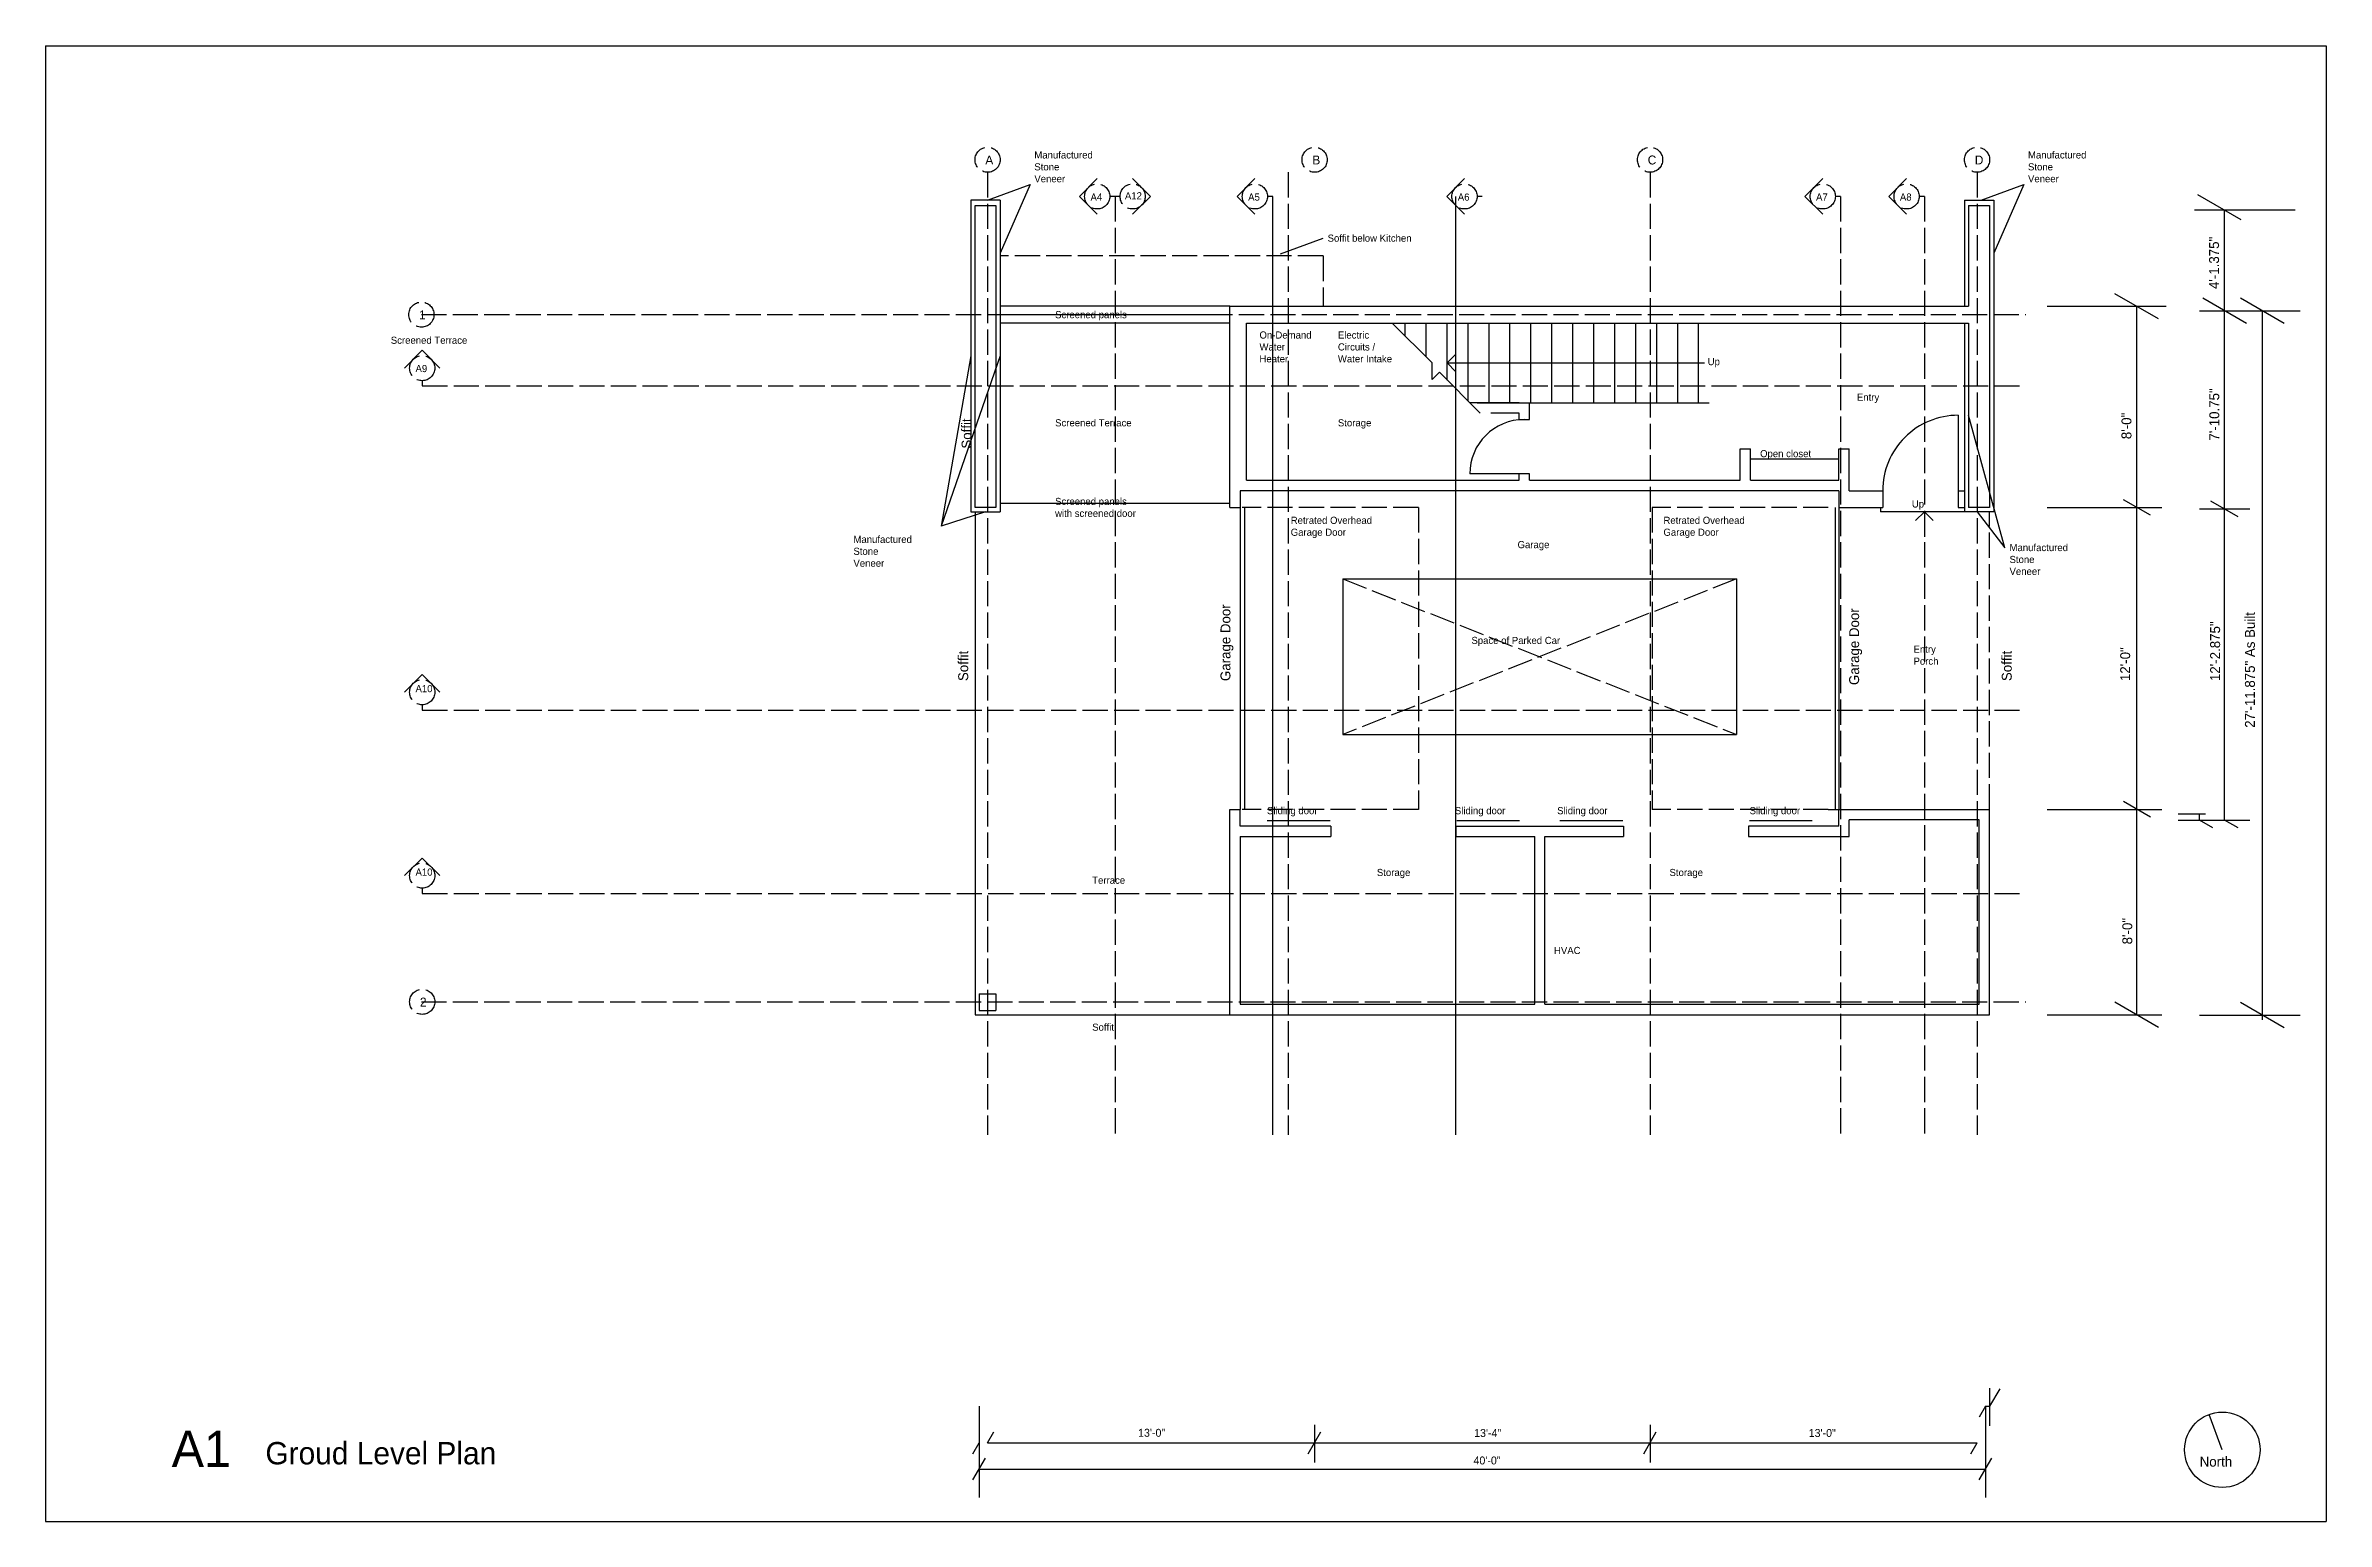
# Model space of a CAD drawing. Header units: inches. Extents: x -173 to 6851, y -1827 to 3486.
# Drawn here: x 967 to 2055, y 2730 to 3434 of the extents above; entities that cross this region are included whole.
import ezdxf

# ---------------------------------------------------------------- set-up
doc = ezdxf.new("R2010")
doc.units = ezdxf.units.IN
doc.header["$MEASUREMENT"] = 0
doc.linetypes.add('ACAD_ISO02W100', pattern=[15, 12, -3])
for name, color, linetype in [('const', 7, 'Continuous'), ('e1', 7, 'Continuous'), ('e2', 251, 'Continuous'), ('grid', 252, 'ACAD_ISO02W100'), ('millwork', 253, 'Continuous'), ('soffit', 253, 'ACAD_ISO02W100'), ('stairs', 140, 'Continuous'), ('walls', 7, 'Continuous')]:
    doc.layers.add(name, color=color, linetype=linetype)

msp = doc.modelspace()

# ---------------------------------------------------------------- texts
at = {"layer": 'const', "attachment_point": 1}
for s, insert, char_height, width in [('\\pt3.4098;Manufactured^JStone^JVeneer', (1438.6, 3383.9), 3.41, 1300.158), ('\\pt3.4098;Manufactured^JStone^JVeneer', (1912.6, 3383.9), 3.41, 1300.158), ('A', (1415.2, 3381.9), 4.26, 1625.197), ('B', (1571.2, 3381.9), 4.26, 1625.197), ('C', (1731.2, 3381.9), 4.26, 1625.197), ('D', (1887.2, 3381.9), 4.26, 1625.197), ('A4', (1465.4, 3363.8), 3.41, 1300.158), ('A12', (1481.8, 3364.4), 3.41, 1300.158), ('A5', (1540.6, 3363.8), 3.41, 1300.158), ('A6', (1640.6, 3363.8), 3.41, 1300.158), ('A7', (1811.5, 3363.8), 3.41, 1300.158), ('A8', (1851.5, 3363.8), 3.41, 1300.158), ('\\pt3.4098;Soffit below Kitchen', (1578.5, 3344.2), 3.41, 1300.158), ('1', (1145.1, 3308), 4.26, 1625.197), ('\\pt3.4098;Screened panels', (1448.5, 3307.7), 3.41, 1300.158), ('\\pt3.4098;On-Demand^JWater^JHeater', (1546, 3298), 3.41, 1300.158), ('\\pt3.4098;Electric^JCircuits /^JWater Intake', (1583.4, 3298), 3.41, 1300.158), ('\\pt3.4098;Screened Terrace', (1131.6, 3295.5), 3.41, 1300.158), ('A9', (1143.4, 3282), 3.41, 1300.158), ('\\pt3.4098;Up', (1759.8, 3285.3), 3.41, 1300.158), ('\\pt3.4098;Entry', (1831, 3268.3), 3.41, 1300.158), ('\\pt3.4098;Screened Terrace', (1448.5, 3256.1), 3.41, 1300.158), ('\\pt3.4098;Storage', (1583.4, 3256.1), 3.41, 1300.158), ('\\pt3.4098;Open closet', (1784.8, 3241.4), 3.41, 1300.158), ('\\pt3.4098;Screened panels^Jwith screened door', (1448.5, 3218.6), 3.41, 1300.158), ('\\pt3.4098;Retrated Overhead^JGarage Door', (1560.9, 3209.6), 3.41, 1300.158), ('\\pt3.4098;Retrated Overhead^JGarage Door', (1738.7, 3209.6), 3.41, 1300.158), ('\\pt3.4098;Up', (1857.2, 3217.4), 3.41, 1300.158), ('\\pt3.4098;Manufactured^JStone^JVeneer', (1352.3, 3200.5), 3.41, 1300.158), ('\\pt3.4098;Garage', (1669.1, 3198), 3.41, 1300.158), ('\\pt3.4098;Manufactured^JStone^JVeneer', (1903.8, 3196.6), 3.41, 1300.158), ('\\pt3.4098;Space of Parked Car', (1647.1, 3152.3), 3.41, 1300.158), ('\\pt3.4098;Entry^JPorch', (1858, 3148.1), 3.41, 1300.158), ('A10', (1143.4, 3129.3), 3.41, 1300.158), ('\\pt3.4098;Sliding door', (1549.6, 3071.1), 3.41, 1300.158), ('\\pt3.4098;Sliding door', (1639.2, 3071.1), 3.41, 1300.158), ('\\pt3.4098;Sliding door', (1688, 3071.1), 3.41, 1300.158), ('\\pt3.4098;Sliding door', (1779.8, 3071.1), 3.41, 1300.158), ('A10', (1143.4, 3041.8), 3.41, 1300.158), ('\\pt3.4098;Terrace', (1466.2, 3037.9), 3.41, 1300.158), ('\\pt3.4098;Storage', (1602, 3041.6), 3.41, 1300.158), ('\\pt3.4098;Storage', (1741.6, 3041.6), 3.41, 1300.158), ('\\pt3.4098;HVAC', (1686.5, 3004.4), 3.41, 1300.158), ('2', (1145.5, 2980.2), 4.26, 1625.197), ('\\pt3.4098;Soffit', (1466.2, 2967.8), 3.41, 1300.158), ('13\'-0"', (1488.1, 2774.5), 3.79, 1444.62), ('13\'-4"', (1648.4, 2774.4), 3.79, 1444.62), ('13\'-0"', (1808, 2774.4), 3.79, 1444.62), ('A1', (1027.1, 2773.6), 17.26, 6582.049), ('Groud Level Plan', (1071.8, 2768.2), 10.656, 4062.993), ('40\'-0"', (1648.1, 2761.3), 3.79, 1444.62), ('North', (1994.5, 2761.2), 4.74, 1805.775)]:
    msp.add_mtext(s, dxfattribs=dict(at, insert=insert, char_height=char_height, width=width))
at = {"layer": 'const', "width": 1805.775, "attachment_point": 1, "rotation": 90}
for s, insert, char_height in [('4\'-1.375"', (1999, 3318.2), 4.74), ('7\'-10.75"', (1999.1, 3245.9), 4.74), ('Soffit', (1403.9, 3242.1), 4.74), ('Soffit', (1403.9, 3242.1), 4.74), ('8\'-0"', (1957.2, 3246.6), 4.74), ('Garage Door', (1527.4, 3131.2), 4.736), ('Garage Door', (1827.3, 3129.3), 4.736), ('12\'-2.875"', (1999.5, 3131.2), 4.74), ('27\'-11.875" As Built', (2016.1, 3108.9), 4.736), ('Soffit', (1402.3, 3131.2), 4.74), ('Soffit', (1900.1, 3131.2), 4.74), ('12\'-0"', (1956.6, 3131.2), 4.74), ('8\'-0"', (1957.6, 3005.6), 4.74)]:
    msp.add_mtext(s, dxfattribs=dict(at, insert=insert, char_height=char_height))

# ---------------------------------------------------------------- linework, layer by layer
for p, q in [((966.9, 3434.3), (2054.9, 3434.3)), ((966.9, 3434.3), (966.9, 2730.3)), ((2054.9, 3434.3), (2054.9, 2730.3)), ((966.9, 2730.3), (2054.9, 2730.3))]:
    msp.add_line(p, q)
at = {"layer": 'const'}
for p, q in [((2014.3, 3351.2), (1993.6, 3363.2)), ((2040, 3355.8), (1992, 3355.8)), ((2006.4, 3064.9), (2006.4, 3355.8)), ((1974.9, 3304), (1954.1, 3316)), ((1964.5, 2972), (1964.5, 3310)), ((1994.4, 3307.8), (2042.4, 3307.8)), ((2016.8, 3301.8), (1996, 3313.8)), ((2034.8, 3301.8), (2014, 3313.8)), ((2024.4, 2969.6), (2024.4, 3307.8)), ((1921.7, 3214), (1976.5, 3214)), ((1971, 3210.3), (1958.1, 3217.7)), ((1994.4, 3213.3), (2018.4, 3213.3)), ((2012.8, 3209.6), (1999.9, 3217)), ((1921.7, 3070), (1976.5, 3070)), ((1971, 3066.3), (1958.1, 3073.7)), ((1984.2, 3067.8), (1997.3, 3067.8)), ((1984.2, 3064.9), (2018.4, 3064.9)), ((1994.4, 3064.9), (1994.4, 3067.8)), ((2000.8, 3061.2), (1994.4, 3064.9)), ((2012.8, 3061.2), (2006.4, 3064.9)), ((1921.7, 2972), (1976.5, 2972)), ((1974.9, 2966), (1954.1, 2978)), ((1994.4, 2971.8), (2042.4, 2971.8)), ((2034.8, 2965.8), (2014, 2977.8)), ((1412.3, 2785.3), (1412.3, 2741.7)), ((1892.3, 2785.3), (1889.3, 2780.1)), ((1892.3, 2785.3), (1892.3, 2741.7)), ((1892.3, 2785.3), (1894.3, 2785.3)), ((1899.1, 2793.6), (1894.3, 2785.3)), ((1409.3, 2762.6), (1412.3, 2767.8)), ((1416.3, 2767.8), (1419.3, 2773)), ((1416.3, 2767.8), (1888.3, 2767.8)), ((1569.3, 2762.6), (1575.3, 2773)), ((1729.3, 2762.6), (1735.3, 2773)), ((1885.3, 2762.6), (1888.3, 2767.8)), ((1409.3, 2750.1), (1415.3, 2760.5)), ((1412.3, 2755.3), (1892.3, 2755.3)), ((1889.3, 2750.1), (1895.3, 2760.5))]:
    msp.add_line(p, q, dxfattribs=at)
at = {"layer": 'e1'}
msp.add_circle((2005.3, 2764.5), 18, dxfattribs=at)
at = {"layer": 'e2'}
for p, q in [((1479.5, 3362.4), (1474.6, 3362.4)), ((1552.3, 3362.4), (1549.8, 3362.4)), ((1552.3, 2914.8), (1552.3, 3362.4)), ((1639.7, 2914.8), (1639.7, 3362.4)), ((1652.3, 3362.4), (1649.8, 3362.4)), ((1823.2, 3362.4), (1820.7, 3362.4)), ((1863.2, 3362.4), (1860.7, 3362.4)), ((1410.3, 3212), (1410.3, 2972)), ((1410.3, 2972), (1531.8, 2972))]:
    msp.add_line(p, q, dxfattribs=at)
msp.add_arc((1879.3, 3222), 36, 89.9985, 180, dxfattribs=at)
at = {"layer": 'grid'}
for p, q in [((1416.3, 3373.9), (1416.3, 2914.8)), ((1559.7, 3373.9), (1559.7, 2914.8)), ((1732.3, 3373.9), (1732.3, 2914.8)), ((1888.3, 3373.9), (1888.3, 2914.8)), ((1477.1, 3362.4), (1477.1, 2914.8)), ((1823.2, 3362.4), (1823.2, 2914.8)), ((1863.2, 3362.4), (1863.2, 2914.8)), ((1146.2, 3306), (1911.5, 3306)), ((1146.6, 3274.5), (1146.6, 3272)), ((1146.6, 3272), (1911.5, 3272)), ((1146.6, 3119.9), (1146.6, 3117.4)), ((1146.6, 3117.4), (1911.5, 3117.4)), ((1146.6, 3032.4), (1146.6, 3029.9)), ((1146.6, 3029.9), (1911.5, 3029.9)), ((1146.2, 2978.2), (1911.5, 2978.2))]:
    msp.add_line(p, q, dxfattribs=at)
for centre in [(1416.3, 3379.9), (1572.3, 3379.9), (1732.3, 3379.9), (1888.3, 3379.9), (1468.6, 3362.4), (1485.5, 3362.4), (1543.8, 3362.4), (1643.8, 3362.4), (1814.7, 3362.4), (1854.7, 3362.4), (1146.2, 3306), (1146.6, 3280.5), (1146.6, 3125.9), (1146.6, 3038.4), (1146.6, 2978.2)]:
    msp.add_circle(centre, 6, dxfattribs=at)
at = {"layer": 'millwork'}
for p, q in [((1416.3, 3360.6), (1436.6, 3368.1)), ((1436.6, 3368.1), (1422.3, 3335.3)), ((1890.3, 3360.6), (1910.6, 3368.1)), ((1910.6, 3368.1), (1896.3, 3335.3)), ((1556, 3335), (1576.3, 3342.5)), ((1531.8, 3310), (1422.3, 3310)), ((1531.8, 3302), (1422.3, 3302)), ((1735.5, 3264), (1735.5, 3302)), ((1745.5, 3264), (1745.5, 3302)), ((1755.5, 3264), (1755.5, 3302)), ((1408.3, 3286.3), (1394.1, 3205.1)), ((1422.3, 3286.3), (1394.1, 3205.1)), ((1669.8, 3264), (1646.3, 3264)), ((1879.3, 3258), (1879.3, 3214.5)), ((1901.5, 3194.8), (1884.3, 3258)), ((1822.3, 3237), (1780.3, 3237)), ((1415.3, 3212), (1394.1, 3205.1)), ((1842.3, 3214), (1842.3, 3212)), ((1882.3, 3212), (1842.3, 3212)), ((1888.3, 3212), (1901.5, 3194.8)), ((1549.7, 3064.7), (1579.7, 3064.7)), ((1640.1, 3064.7), (1670.1, 3064.7)), ((1689.3, 3064.7), (1719.3, 3064.7)), ((1779.7, 3064.7), (1809.7, 3064.7))]:
    msp.add_line(p, q, dxfattribs=at)
for centre, radius, start in [((1672.3, 3230), 26, 90), ((1879.3, 3222), 36, 89.9985)]:
    msp.add_arc(centre, radius, start, 180, dxfattribs=at)
at = {"layer": 'soffit'}
for p, q in [((1576.3, 3334), (1422.3, 3334)), ((1576.3, 3334), (1576.3, 3310)), ((1621.8, 3214), (1537.8, 3214)), ((1621.8, 3214), (1621.8, 3070)), ((1817.3, 3214), (1733.3, 3214)), ((1733.3, 3214), (1733.3, 3070)), ((1894.3, 3070), (1894.3, 3212)), ((1585.7, 3179.9), (1773.5, 3105.7)), ((1773.5, 3179.9), (1585.7, 3105.7)), ((1621.8, 3070), (1537.8, 3070)), ((1817.3, 3070), (1733.3, 3070))]:
    msp.add_line(p, q, dxfattribs=at)
at = {"layer": 'stairs'}
for p, q in [((1628.3, 3283), (1609.3, 3302)), ((1615.5, 3295.8), (1615.5, 3302)), ((1625.5, 3285.8), (1625.5, 3302)), ((1635.5, 3274.8), (1635.5, 3302)), ((1645.5, 3264.8), (1645.5, 3302)), ((1655.5, 3264), (1655.5, 3302)), ((1665.5, 3264), (1665.5, 3302)), ((1675.5, 3264), (1675.5, 3302)), ((1685.5, 3264), (1685.5, 3302)), ((1695.5, 3264), (1695.5, 3302)), ((1705.5, 3264), (1705.5, 3302)), ((1715.5, 3264), (1715.5, 3302)), ((1725.5, 3264), (1725.5, 3302)), ((1635.5, 3283), (1639.7, 3287.2)), ((1628.3, 3275), (1628.3, 3283)), ((1628.3, 3275), (1631.8, 3278.5)), ((1651.3, 3259), (1631.8, 3278.5)), ((1635.5, 3283), (1758.3, 3283)), ((1635.5, 3283), (1639.7, 3278.8)), ((1649.8, 3264), (1760.5, 3264)), ((1672.3, 3230), (1646.3, 3230)), ((1674.8, 3230), (1669.8, 3230)), ((1863.2, 3212), (1859, 3207.8)), ((1863.2, 3212), (1863.2, 3200)), ((1863.2, 3212), (1867.4, 3207.8))]:
    msp.add_line(p, q, dxfattribs=at)
at = {"layer": 'walls'}
for p, q in [((1468.6, 3370.9), (1460.1, 3362.4)), ((1468.6, 3353.9), (1460.1, 3362.4)), ((1485.5, 3370.9), (1494, 3362.4)), ((1485.5, 3353.9), (1494, 3362.4)), ((1543.8, 3370.9), (1535.3, 3362.4)), ((1543.8, 3353.9), (1535.3, 3362.4)), ((1643.8, 3370.9), (1635.3, 3362.4)), ((1643.8, 3353.9), (1635.3, 3362.4)), ((1814.7, 3370.9), (1806.2, 3362.4)), ((1814.7, 3353.9), (1806.2, 3362.4)), ((1854.7, 3370.9), (1846.2, 3362.4)), ((1854.7, 3353.9), (1846.2, 3362.4)), ((1408.3, 3360.6), (1408.3, 3212)), ((1422.3, 3360.6), (1408.3, 3360.6)), ((1410.3, 3214), (1410.3, 3358)), ((1410.3, 3358), (1420.3, 3358)), ((1420.3, 3358), (1420.3, 3214)), ((1422.3, 3360.6), (1422.3, 3214)), ((1882.3, 3360.6), (1882.3, 3310)), ((1882.3, 3360.6), (1896.3, 3360.6)), ((1884.3, 3358), (1884.3, 3310)), ((1884.3, 3358), (1894.3, 3358)), ((1894.3, 3358), (1894.3, 3214)), ((1896.3, 3360.6), (1896.3, 3212)), ((1531.8, 3310), (1884.3, 3310)), ((1531.8, 3214), (1531.8, 3310)), ((1921.7, 3310), (1978.5, 3310)), ((1422.3, 3306), (1531.8, 3306)), ((1539.8, 3227), (1539.8, 3302)), ((1539.8, 3302), (1884.3, 3302)), ((1882.3, 3302), (1882.3, 3214)), ((1884.3, 3302), (1884.3, 3214)), ((1138.1, 3280.5), (1146.6, 3289)), ((1155, 3280.5), (1146.6, 3289)), ((1674.8, 3256), (1674.8, 3264)), ((1669.8, 3259), (1656.3, 3259)), ((1669.8, 3256), (1669.8, 3259)), ((1669.8, 3256), (1674.8, 3256)), ((1775.3, 3242), (1780.3, 3242)), ((1775.3, 3227), (1775.3, 3242)), ((1780.3, 3227), (1780.2, 3242)), ((1780.3, 3227), (1780.3, 3242)), ((1822.3, 3227), (1822.3, 3242)), ((1822.3, 3242), (1827.3, 3242)), ((1827.3, 3222), (1827.3, 3242)), ((1822.3, 3222), (1536.8, 3222)), ((1536.8, 3222), (1536.8, 3214)), ((1539.8, 3227), (1669.8, 3227)), ((1669.8, 3227), (1669.8, 3230)), ((1674.8, 3227), (1674.8, 3230)), ((1674.8, 3227), (1775.3, 3227)), ((1780.3, 3227), (1822.3, 3227)), ((1822.3, 3222), (1822.3, 3214)), ((1827.3, 3222), (1843.3, 3222)), ((1842.3, 3222), (1843.3, 3222)), ((1843.3, 3222), (1843.3, 3214)), ((1879.3, 3222), (1879.3, 3214)), ((1879.3, 3222), (1882.3, 3222)), ((1408.3, 3212), (1422.3, 3212)), ((1420.3, 3214), (1410.3, 3214)), ((1422.3, 3216), (1531.8, 3216)), ((1422.3, 3214), (1422.3, 3212)), ((1531.8, 3214), (1536.8, 3214)), ((1536.8, 3214), (1536.8, 3070)), ((1538.8, 3214), (1538.8, 3070)), ((1820.6, 3214), (1820.6, 3070)), ((1822.3, 3214), (1843.3, 3214)), ((1822.3, 3214), (1822.3, 3070)), ((1879.3, 3214), (1882.3, 3214)), ((1882.3, 3214), (1882.3, 3212)), ((1896.3, 3212), (1882.3, 3212)), ((1894.3, 3214), (1884.3, 3214)), ((1585.7, 3179.9), (1773.5, 3179.9)), ((1585.7, 3179.9), (1585.7, 3105.7)), ((1773.5, 3179.9), (1773.5, 3105.7)), ((1138.1, 3125.9), (1146.6, 3134.4)), ((1155, 3125.9), (1146.6, 3134.4)), ((1585.7, 3105.7), (1773.5, 3105.7)), ((1531.8, 2972), (1531.8, 3070)), ((1531.8, 3070), (1536.8, 3070)), ((1536.8, 3062), (1536.8, 3070)), ((1817.3, 3070), (1887.8, 3070)), ((1822.3, 3062), (1822.3, 3070)), ((1887.8, 3070), (1894.3, 3070)), ((1894.3, 2972), (1894.3, 3070)), ((1580.1, 3062), (1536.8, 3062)), ((1580.1, 3062), (1580.1, 3057)), ((1639.7, 3062), (1639.7, 3057)), ((1639.7, 3062), (1719.7, 3062)), ((1639.7, 3062), (1639.7, 3057)), ((1719.7, 3062), (1719.7, 3057)), ((1719.7, 3062), (1719.7, 3057)), ((1822.3, 3062), (1779.3, 3062)), ((1779.3, 3062), (1779.3, 3057)), ((1889.3, 3065), (1827.3, 3065)), ((1827.3, 3057), (1827.3, 3065)), ((1889.3, 2977), (1889.3, 3065)), ((1138.1, 3038.4), (1146.6, 3046.8)), ((1155, 3038.4), (1146.6, 3046.8)), ((1536.8, 3057), (1536.8, 2977)), ((1536.8, 3057), (1580.1, 3057)), ((1639.7, 3057), (1677.3, 3057)), ((1677.3, 2977), (1677.3, 3057)), ((1682.1, 2977), (1682.1, 3057)), ((1682.1, 3057), (1719.7, 3057)), ((1779.3, 3057), (1827.3, 3057)), ((1412.3, 2982), (1420.3, 2982)), ((1412.3, 2982), (1412.3, 2974)), ((1420.3, 2982), (1420.3, 2974)), ((1412.3, 2974), (1420.3, 2974)), ((1531.8, 2972), (1894.3, 2972)), ((1536.8, 2977), (1677.3, 2977)), ((1682.1, 2977), (1889.3, 2977)), ((1894.3, 2793.9), (1894.3, 2776)), ((1572.3, 2776.4), (1572.3, 2758.4)), ((1732.3, 2776.4), (1732.3, 2758.4)), ((2005.3, 2764.5), (1999.1, 2781.4))]:
    msp.add_line(p, q, dxfattribs=at)

msp.set_redraw_order([(e.dxf.handle, doc.entitydb.next_handle()) for e in msp.query("TEXT MTEXT ATTDEF DIMENSION ARC_DIMENSION")])  # texts and dimensions are drawn at this point

doc.saveas('drawing.dxf')
